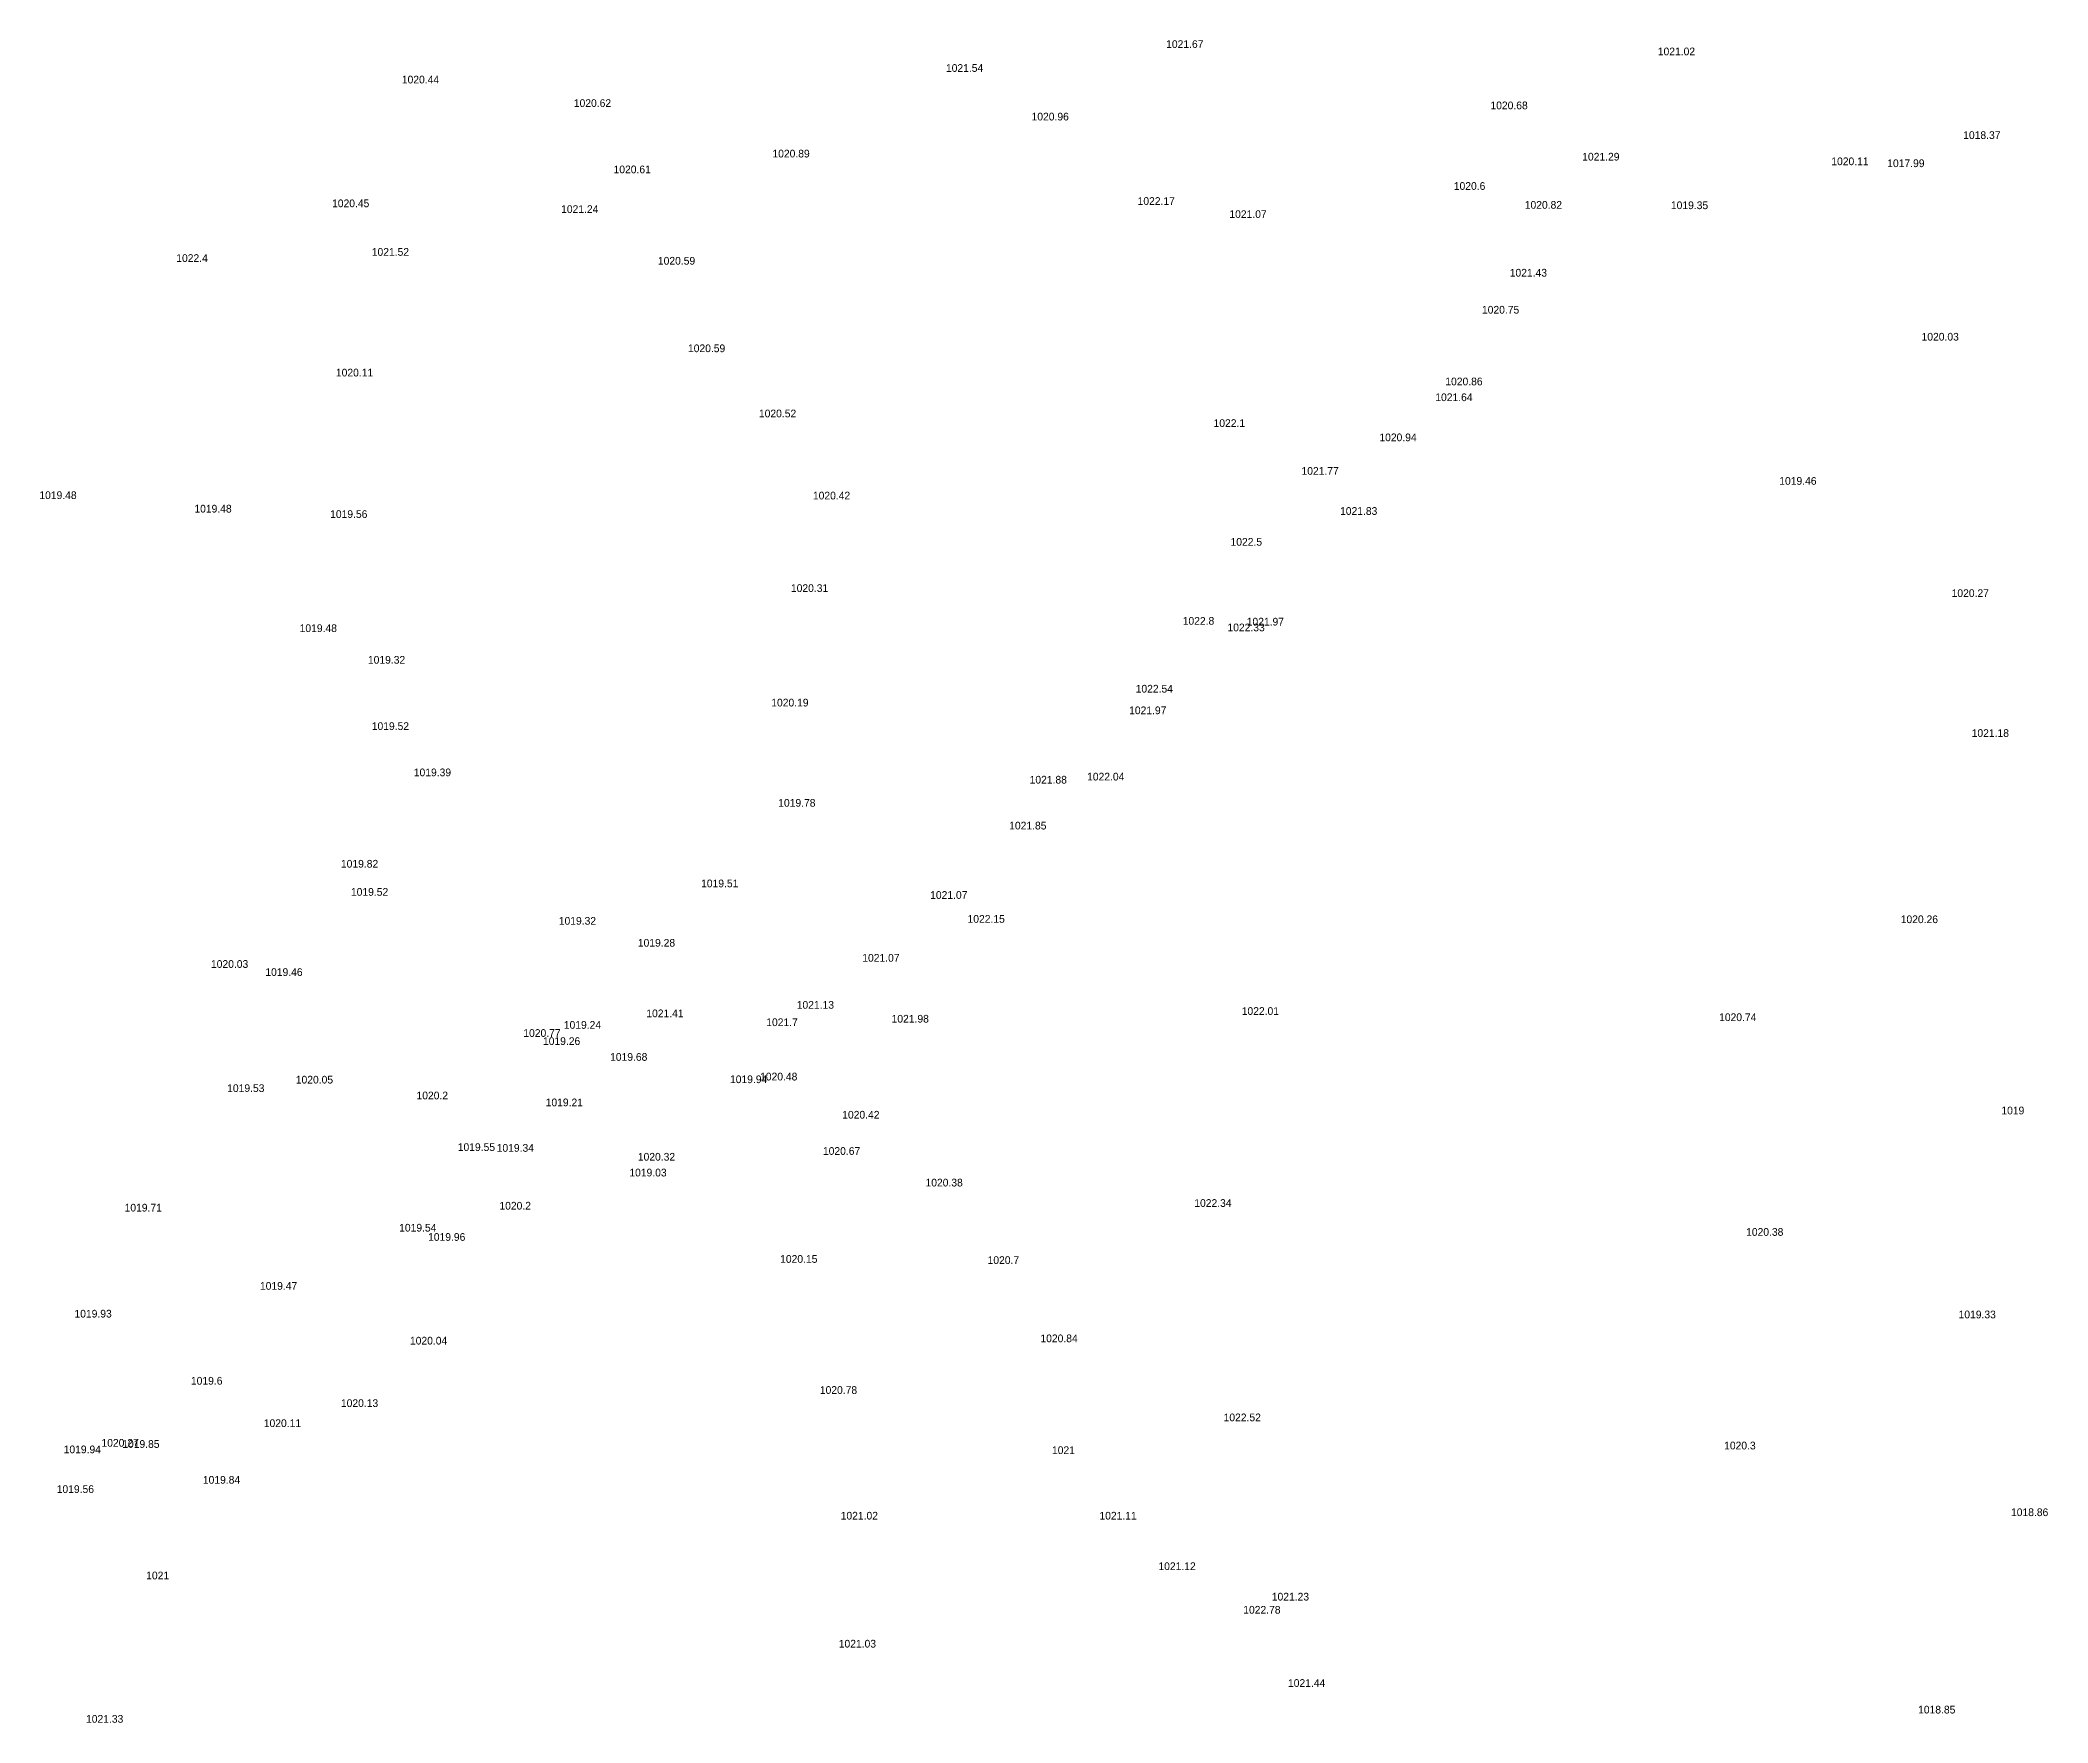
# Model space of a CAD drawing. Header units: inches. Extents: x 628884 to 629912, y 4519174 to 4520145.
# Drawn here: x 629246.3 to 629298.3, y 4519589.1 to 4519632.7 of the extents above; entities that cross this region are included whole.
import ezdxf

# ---------------------------------------------------------------- set-up
doc = ezdxf.new("R2010")
doc.units = ezdxf.units.IN
doc.header["$MEASUREMENT"] = 0

msp = doc.modelspace()

# ---------------------------------------------------------------- texts
for s, p in [('1021.67', (629275.48, 4519632.51, 1021.67)), ('1021.02', (629288.23, 4519632.32, 1021.02)), ('1020.44', (629255.66, 4519631.59, 1020.44)), ('1021.54', (629269.77, 4519631.89, 1021.54)), ('1020.62', (629260.12, 4519630.98, 1020.62)), ('1020.96', (629271.99, 4519630.63, 1020.96)), ('1020.68', (629283.89, 4519630.92, 1020.68)), ('1018.37', (629296.15, 4519630.15, 1018.37)), ('1020.89', (629265.27, 4519629.67, 1020.89)), ('1021.29', (629286.27, 4519629.59, 1021.29)), ('1020.61', (629261.15, 4519629.26, 1020.61)), ('1020.11', (629292.73, 4519629.47, 1020.11)), ('1017.99', (629294.18, 4519629.42, 1017.99)), ('1020.6', (629282.94, 4519628.83, 1020.6)), ('1020.45', (629253.85, 4519628.38, 1020.45)), ('1021.24', (629259.79, 4519628.23, 1021.24)), ('1022.17', (629274.74, 4519628.44, 1022.17)), ('1021.07', (629277.12, 4519628.1, 1021.07)), ('1020.82', (629284.78, 4519628.34, 1020.82)), ('1019.35', (629288.57, 4519628.33, 1019.35)), ('1022.4', (629249.81, 4519626.96, 1022.4)), ('1021.52', (629254.88, 4519627.12, 1021.52)), ('1020.59', (629262.3, 4519626.89, 1020.59)), ('1021.43', (629284.39, 4519626.58, 1021.43)), ('1020.75', (629283.67, 4519625.62, 1020.75)), ('1020.03', (629295.07, 4519624.92, 1020.03)), ('1020.59', (629263.08, 4519624.62, 1020.59)), ('1020.11', (629253.95, 4519623.99, 1020.11)), ('1021.64', (629282.46, 4519623.35, 1021.64)), ('1020.86', (629282.72, 4519623.76, 1020.86)), ('1020.52', (629264.92, 4519622.93, 1020.52)), ('1022.1', (629276.71, 4519622.68, 1022.1)), ('1020.94', (629281.01, 4519622.31, 1020.94)), ('1021.77', (629278.99, 4519621.44, 1021.77)), ('1019.46', (629291.38, 4519621.18, 1019.46)), ('1019.48', (629246.26, 4519620.81, 1019.48)), ('1020.42', (629266.32, 4519620.8, 1020.42)), ('1019.48', (629250.28, 4519620.46, 1019.48)), ('1019.56', (629253.8, 4519620.32, 1019.56)), ('1021.83', (629279.99, 4519620.4, 1021.83)), ('1022.5', (629277.15, 4519619.6, 1022.5)), ('1020.31', (629265.75, 4519618.4, 1020.31)), ('1020.27', (629295.85, 4519618.27, 1020.27)), ('1022.8', (629275.91, 4519617.55, 1022.8)), ('1021.97', (629277.57, 4519617.53, 1021.97)), ('1019.48', (629253.01, 4519617.36, 1019.48)), ('1022.33', (629277.07, 4519617.38, 1022.33)), ('1019.32', (629254.78, 4519616.54, 1019.32)), ('1022.54', (629274.69, 4519615.79, 1022.54)), ('1020.19', (629265.24, 4519615.43, 1020.19)), ('1021.97', (629274.52, 4519615.23, 1021.97)), ('1019.52', (629254.88, 4519614.82, 1019.52)), ('1021.18', (629296.37, 4519614.64, 1021.18)), ('1019.39', (629255.97, 4519613.62, 1019.39)), ('1021.88', (629271.94, 4519613.43, 1021.88)), ('1022.04', (629273.43, 4519613.51, 1022.04)), ('1019.78', (629265.42, 4519612.83, 1019.78)), ('1021.85', (629271.41, 4519612.24, 1021.85)), ('1019.82', (629254.08, 4519611.25, 1019.82)), ('1019.52', (629254.34, 4519610.52, 1019.52)), ('1019.51', (629263.42, 4519610.74, 1019.51)), ('1021.07', (629269.36, 4519610.44, 1021.07)), ('1019.32', (629259.73, 4519609.77, 1019.32)), ('1022.15', (629270.33, 4519609.82, 1022.15)), ('1020.26', (629294.53, 4519609.81, 1020.26)), ('1019.28', (629261.78, 4519609.2, 1019.28)), ('1021.07', (629267.6, 4519608.81, 1021.07)), ('1020.03', (629250.71, 4519608.65, 1020.03)), ('1019.46', (629252.12, 4519608.44, 1019.46)), ('1021.41', (629262, 4519607.37, 1021.41)), ('1021.7', (629265.11, 4519607.14, 1021.7)), ('1021.13', (629265.9, 4519607.59, 1021.13)), ('1021.98', (629268.36, 4519607.23, 1021.98)), ('1022.01', (629277.44, 4519607.43, 1022.01)), ('1020.74', (629289.82, 4519607.27, 1020.74)), ('1020.77', (629258.81, 4519606.86, 1020.77)), ('1019.26', (629259.32, 4519606.65, 1019.26)), ('1019.24', (629259.86, 4519607.07, 1019.24)), ('1019.68', (629261.06, 4519606.24, 1019.68)), ('1020.05', (629252.91, 4519605.65, 1020.05)), ('1019.94', (629264.17, 4519605.66, 1019.94)), ('1020.48', (629264.95, 4519605.73, 1020.48)), ('1019.53', (629251.13, 4519605.43, 1019.53)), ('1020.2', (629256.04, 4519605.24, 1020.2)), ('1019.21', (629259.39, 4519605.06, 1019.21)), ('1020.42', (629267.08, 4519604.74, 1020.42)), ('1019', (629297.14, 4519604.85, 1019)), ('1019.55', (629257.11, 4519603.9, 1019.55)), ('1019.34', (629258.12, 4519603.88, 1019.34)), ('1020.32', (629261.78, 4519603.65, 1020.32)), ('1020.67', (629266.58, 4519603.8, 1020.67)), ('1019.03', (629261.56, 4519603.24, 1019.03)), ('1020.38', (629269.24, 4519602.98, 1020.38)), ('1022.34', (629276.21, 4519602.45, 1022.34)), ('1019.71', (629248.47, 4519602.33, 1019.71)), ('1020.2', (629258.19, 4519602.38, 1020.2)), ('1019.54', (629255.59, 4519601.81, 1019.54)), ('1019.96', (629256.34, 4519601.57, 1019.96)), ('1020.38', (629290.52, 4519601.7, 1020.38)), ('1020.15', (629265.47, 4519601, 1020.15)), ('1020.7', (629270.85, 4519600.97, 1020.7)), ('1019.47', (629251.98, 4519600.3, 1019.47)), ('1019.93', (629247.17, 4519599.58, 1019.93)), ('1019.33', (629296.03, 4519599.56, 1019.33)), ('1020.04', (629255.87, 4519598.88, 1020.04)), ('1020.84', (629272.22, 4519598.94, 1020.84)), ('1019.6', (629250.19, 4519597.84, 1019.6)), ('1020.13', (629254.08, 4519597.26, 1020.13)), ('1020.78', (629266.5, 4519597.6, 1020.78)), ('1020.11', (629252.08, 4519596.74, 1020.11)), ('1022.52', (629276.97, 4519596.89, 1022.52)), ('1020.27', (629247.87, 4519596.23, 1020.27)), ('1019.85', (629248.41, 4519596.2, 1019.85)), ('1019.94', (629246.89, 4519596.06, 1019.94)), ('1021', (629272.52, 4519596.04, 1021)), ('1020.3', (629289.95, 4519596.16, 1020.3)), ('1019.84', (629250.5, 4519595.27, 1019.84)), ('1019.56', (629246.71, 4519595.03, 1019.56)), ('1021.02', (629267.04, 4519594.34, 1021.02)), ('1021.11', (629273.75, 4519594.34, 1021.11)), ('1018.86', (629297.39, 4519594.43, 1018.86)), ('1021', (629249.03, 4519592.79, 1021)), ('1021.12', (629275.28, 4519593.03, 1021.12)), ('1021.23', (629278.22, 4519592.24, 1021.23)), ('1022.78', (629277.48, 4519591.9, 1022.78)), ('1021.03', (629266.99, 4519591.02, 1021.03)), ('1021.44', (629278.64, 4519590, 1021.44)), ('1021.33', (629247.47, 4519589.07, 1021.33)), ('1018.85', (629294.98, 4519589.31, 1018.85))]:
    msp.add_text(s, height=0.2).set_placement(p)

doc.saveas('drawing.dxf')
